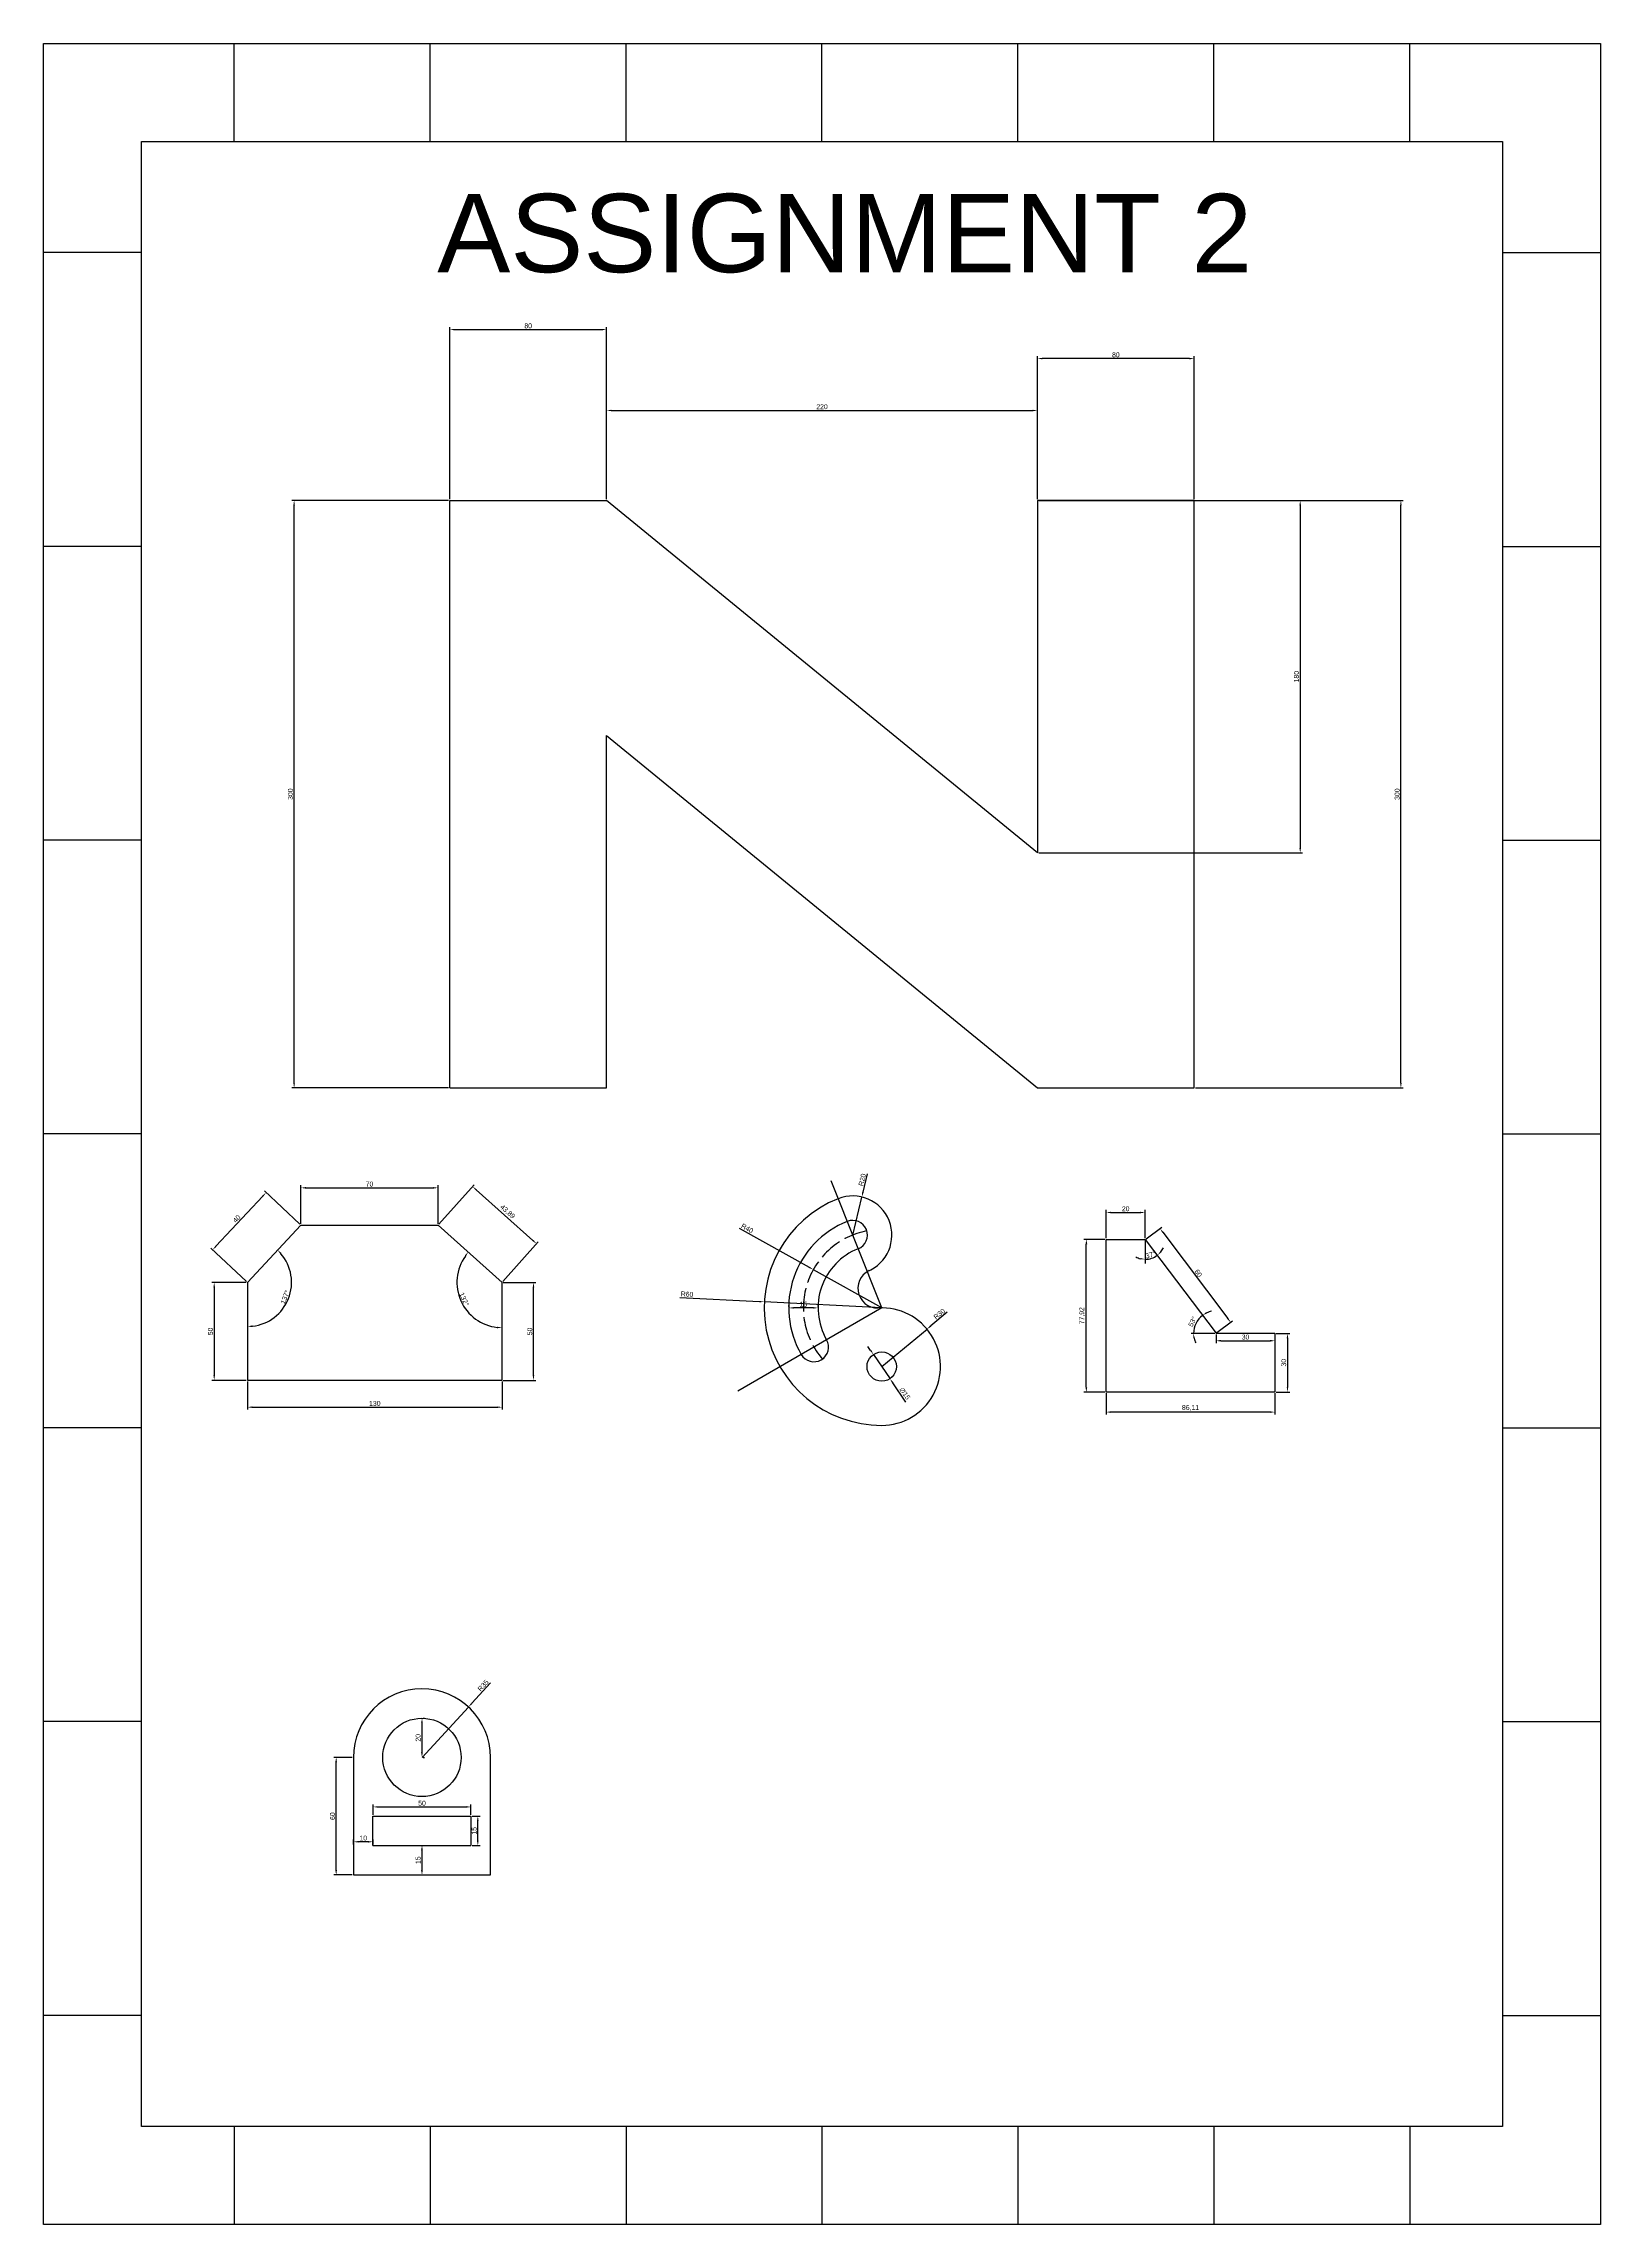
# Model space of a CAD drawing. Header units: millimetres. Extents: x 2454 to 3249, y 931 to 2044.
import ezdxf

# ---------------------------------------------------------------- set-up
doc = ezdxf.new("R2010")
doc.units = ezdxf.units.MM
doc.linetypes.add('ACAD_ISO02W100', pattern=[15, 12, -3])
doc.styles.get("Standard").update_dxf_attribs({"font": 'arial.ttf'})
doc.dimstyles.new('ISO-25', dxfattribs={"dimtxt": 2.5, "dimasz": 2.5, "dimexe": 1.25, "dimexo": 0.625, "dimtad": 1, "dimtxsty": 'Standard', "dimcen": 2.5, "dimadec": 0, "dimazin": 0, "dimtfac": 1, "dimtmove": 0, "dimatfit": 3, "dimfxl": 1, "dimarcsym": 0})

# ---------------------------------------------------------------- blocks, each defined once
blk = doc.blocks.new('*D2')
at = {"color": 0, "lineweight": -2, "transparency": 16777216}
for p, q in [((2558.3, 1361.1), (2558.3, 1346.8)), ((2688.3, 1361.1), (2688.3, 1346.8)), ((2560.8, 1348), (2685.8, 1348))]:
    blk.add_line(p, q, dxfattribs=at)
at = {"color": 0, "transparency": 16777216}
for points in [[(2560.8, 1348.4), (2560.8, 1347.6), (2558.3, 1348)], [(2685.8, 1348.4), (2685.8, 1347.6), (2688.3, 1348)]]:
    blk.add_solid(points, dxfattribs=at)
at = {"layer": 'Defpoints', "color": 0, "transparency": 16777216}
for p in [(2558.3, 1361.7), (2688.3, 1361.7), (2688.3, 1348)]:
    blk.add_point(p, dxfattribs=at)
at = {"color": 0, "transparency": 16777216, "insert": (2623.3, 1349.9), "char_height": 2.5, "attachment_point": 5}
blk.add_mtext('130', dxfattribs=at)
blk = doc.blocks.new('*D3')
at = {"color": 0, "lineweight": -2, "transparency": 16777216}
for p, q in [((2557.7, 1411.7), (2540.1, 1411.7)), ((2541.3, 1409.2), (2541.3, 1364.2)), ((2557.7, 1361.7), (2540.1, 1361.7))]:
    blk.add_line(p, q, dxfattribs=at)
at = {"color": 0, "transparency": 16777216}
for points in [[(2540.9, 1409.2), (2541.7, 1409.2), (2541.3, 1411.7)], [(2540.9, 1364.2), (2541.7, 1364.2), (2541.3, 1361.7)]]:
    blk.add_solid(points, dxfattribs=at)
at = {"layer": 'Defpoints', "color": 0, "transparency": 16777216}
for p in [(2558.3, 1411.7), (2541.3, 1361.7), (2558.3, 1361.7)]:
    blk.add_point(p, dxfattribs=at)
at = {"color": 0, "transparency": 16777216, "insert": (2539.4, 1386.7), "char_height": 2.5, "attachment_point": 5, "rotation": 90}
blk.add_mtext('50', dxfattribs=at)
blk = doc.blocks.new('*D4')
at = {"color": 0, "lineweight": -2, "transparency": 16777216}
for p, q in [((2688.9, 1411.7), (2705.5, 1411.7)), ((2704.3, 1364.2), (2704.3, 1409.2)), ((2688.9, 1361.7), (2705.5, 1361.7))]:
    blk.add_line(p, q, dxfattribs=at)
at = {"color": 0, "transparency": 16777216}
for points in [[(2703.9, 1409.2), (2704.7, 1409.2), (2704.3, 1411.7)], [(2703.9, 1364.2), (2704.7, 1364.2), (2704.3, 1361.7)]]:
    blk.add_solid(points, dxfattribs=at)
at = {"layer": 'Defpoints', "color": 0, "transparency": 16777216}
for p in [(2688.3, 1411.7), (2704.3, 1411.7), (2688.3, 1361.7)]:
    blk.add_point(p, dxfattribs=at)
at = {"color": 0, "transparency": 16777216, "insert": (2702.4, 1386.7), "char_height": 2.5, "attachment_point": 5, "rotation": 90}
blk.add_mtext('50', dxfattribs=at)
blk = doc.blocks.new('*D5')
at = {"color": 0, "lineweight": -2, "transparency": 16777216}
for p, q in [((2585.6, 1441.6), (2585.6, 1461.3)), ((2588.1, 1460), (2653.1, 1460)), ((2655.6, 1441.6), (2655.6, 1461.3))]:
    blk.add_line(p, q, dxfattribs=at)
at = {"color": 0, "transparency": 16777216}
for points in [[(2588.1, 1460.4), (2588.1, 1459.6), (2585.6, 1460)], [(2653.1, 1460.4), (2653.1, 1459.6), (2655.6, 1460)]]:
    blk.add_solid(points, dxfattribs=at)
at = {"layer": 'Defpoints', "color": 0, "transparency": 16777216}
for p in [(2655.6, 1460), (2585.6, 1441), (2655.6, 1441)]:
    blk.add_point(p, dxfattribs=at)
at = {"color": 0, "transparency": 16777216, "insert": (2620.6, 1461.9), "char_height": 2.5, "attachment_point": 5}
blk.add_mtext('70', dxfattribs=at)
blk = doc.blocks.new('*D6')
at = {"color": 0, "lineweight": -2, "transparency": 16777216}
for p, q in [((2542.2, 1430.2), (2566.1, 1455.7)), ((2585.1, 1441.4), (2566.9, 1458.4)), ((2557.8, 1412.2), (2539.6, 1429.2))]:
    blk.add_line(p, q, dxfattribs=at)
at = {"color": 0, "transparency": 16777216}
for points in [[(2565.8, 1456), (2566.4, 1455.5), (2567.8, 1457.6)], [(2541.9, 1430.4), (2542.5, 1429.9), (2540.5, 1428.3)]]:
    blk.add_solid(points, dxfattribs=at)
at = {"layer": 'Defpoints', "color": 0, "transparency": 16777216}
for p in [(2567.8, 1457.6), (2585.6, 1441), (2558.3, 1411.7)]:
    blk.add_point(p, dxfattribs=at)
at = {"color": 0, "transparency": 16777216, "insert": (2552.8, 1444.2), "char_height": 2.5, "attachment_point": 5, "rotation": 47}
blk.add_mtext('40', dxfattribs=at)
blk = doc.blocks.new('*D7')
at = {"color": 0, "lineweight": -2, "transparency": 16777216}
for p, q in [((2656, 1441.5), (2674, 1461.6)), ((2675.1, 1459), (2704, 1433.1)), ((2688.7, 1412.2), (2706.7, 1432.4))]:
    blk.add_line(p, q, dxfattribs=at)
at = {"color": 0, "transparency": 16777216}
for points in [[(2675.3, 1459.3), (2674.8, 1458.7), (2673.2, 1460.7)], [(2704.3, 1433.4), (2703.8, 1432.8), (2705.9, 1431.4)]]:
    blk.add_solid(points, dxfattribs=at)
at = {"layer": 'Defpoints', "color": 0, "transparency": 16777216}
for p in [(2655.6, 1441), (2705.9, 1431.4), (2688.3, 1411.7)]:
    blk.add_point(p, dxfattribs=at)
at = {"color": 0, "transparency": 16777216, "insert": (2691, 1447.7), "char_height": 2.5, "attachment_point": 5, "rotation": 318.2009}
blk.add_mtext('43,89', dxfattribs=at)
blk = doc.blocks.new('*D8')
at = {"color": 0, "lineweight": -2, "transparency": 16777216}
blk.add_arc((2558.3, 1411.7), 22.5, 276.3562, 40.6438, dxfattribs=at)
at = {"color": 0, "transparency": 16777216}
for points in [[(2575.1, 1426.1), (2575.7, 1426.7), (2573.7, 1428.2)], [(2560.8, 1388.9), (2560.8, 1389.8), (2558.3, 1389.2)]]:
    blk.add_solid(points, dxfattribs=at)
at = {"layer": 'Defpoints', "color": 0, "transparency": 16777216}
for p in [(2585.6, 1441), (2558.3, 1411.7), (2558.3, 1411.7), (2574.4, 1396), (2558.3, 1361.7)]:
    blk.add_point(p, dxfattribs=at)
at = {"color": 0, "transparency": 16777216, "insert": (2577.5, 1404.2), "char_height": 2.5, "attachment_point": 5, "rotation": 68.5}
blk.add_mtext('137°', dxfattribs=at)
blk = doc.blocks.new('*D9')
at = {"color": 0, "lineweight": -2, "transparency": 16777216}
blk.add_arc((2688.3, 1411.7), 23.1, 144.3914, 263.8095, dxfattribs=at)
at = {"color": 0, "transparency": 16777216}
for points in [[(2669.2, 1425.5), (2669.8, 1425), (2671, 1427.2)], [(2685.8, 1389.1), (2685.8, 1388.3), (2688.3, 1388.6)]]:
    blk.add_solid(points, dxfattribs=at)
at = {"layer": 'Defpoints', "color": 0, "transparency": 16777216}
for p in [(2655.6, 1441), (2665.2, 1410.9), (2688.3, 1411.7), (2688.3, 1411.7), (2688.3, 1361.7)]:
    blk.add_point(p, dxfattribs=at)
at = {"color": 0, "transparency": 16777216, "insert": (2668.9, 1403.1), "char_height": 2.5, "attachment_point": 5, "rotation": 294.1005}
blk.add_mtext('132°', dxfattribs=at)
blk = doc.blocks.new('*D10')
at = {"color": 0, "lineweight": -2, "transparency": 16777216}
for p, q in [((2661, 1811), (2580.9, 1811)), ((2582.1, 1513.5), (2582.1, 1808.5)), ((2661, 1511), (2580.9, 1511))]:
    blk.add_line(p, q, dxfattribs=at)
at = {"color": 0, "transparency": 16777216}
for points in [[(2581.7, 1808.5), (2582.5, 1808.5), (2582.1, 1811)], [(2581.7, 1513.5), (2582.5, 1513.5), (2582.1, 1511)]]:
    blk.add_solid(points, dxfattribs=at)
at = {"layer": 'Defpoints', "color": 0, "transparency": 16777216}
for p in [(2582.1, 1811), (2661.6, 1811), (2661.6, 1511)]:
    blk.add_point(p, dxfattribs=at)
at = {"color": 0, "transparency": 16777216, "insert": (2580.2, 1661), "char_height": 2.5, "attachment_point": 5, "rotation": 90}
blk.add_mtext('300', dxfattribs=at)
blk = doc.blocks.new('*D11')
at = {"color": 0, "lineweight": -2, "transparency": 16777216}
for p, q in [((3042.2, 1811), (3148.3, 1811)), ((3147.1, 1513.5), (3147.1, 1808.5)), ((3042.2, 1511), (3148.3, 1511))]:
    blk.add_line(p, q, dxfattribs=at)
at = {"color": 0, "transparency": 16777216}
for points in [[(3146.7, 1808.5), (3147.5, 1808.5), (3147.1, 1811)], [(3146.7, 1513.5), (3147.5, 1513.5), (3147.1, 1511)]]:
    blk.add_solid(points, dxfattribs=at)
at = {"layer": 'Defpoints', "color": 0, "transparency": 16777216}
for p in [(3041.6, 1811), (3147.1, 1811), (3041.6, 1511)]:
    blk.add_point(p, dxfattribs=at)
at = {"color": 0, "transparency": 16777216, "insert": (3145.2, 1661), "char_height": 2.5, "attachment_point": 5, "rotation": 90}
blk.add_mtext('300', dxfattribs=at)
blk = doc.blocks.new('*D12')
at = {"color": 0, "lineweight": -2, "transparency": 16777216}
for p, q in [((2961.6, 1811.6), (2961.6, 1884.6)), ((3039.1, 1883.4), (2964.1, 1883.4)), ((3041.6, 1811.6), (3041.6, 1884.6))]:
    blk.add_line(p, q, dxfattribs=at)
at = {"color": 0, "transparency": 16777216}
for points in [[(2964.1, 1883.8), (2964.1, 1883), (2961.6, 1883.4)], [(3039.1, 1883.8), (3039.1, 1883), (3041.6, 1883.4)]]:
    blk.add_solid(points, dxfattribs=at)
at = {"layer": 'Defpoints', "color": 0, "transparency": 16777216}
for p in [(2961.6, 1883.4), (2961.6, 1811), (3041.6, 1811)]:
    blk.add_point(p, dxfattribs=at)
at = {"color": 0, "transparency": 16777216, "insert": (3001.6, 1885.3), "char_height": 2.5, "attachment_point": 5}
blk.add_mtext('80', dxfattribs=at)
blk = doc.blocks.new('*D13')
at = {"color": 0, "lineweight": -2, "transparency": 16777216}
for p, q in [((2661.6, 1811.6), (2661.6, 1899.5)), ((2664.1, 1898.2), (2739.1, 1898.2)), ((2741.6, 1811.6), (2741.6, 1899.5))]:
    blk.add_line(p, q, dxfattribs=at)
at = {"color": 0, "transparency": 16777216}
for points in [[(2664.1, 1898.6), (2664.1, 1897.8), (2661.6, 1898.2)], [(2739.1, 1898.6), (2739.1, 1897.8), (2741.6, 1898.2)]]:
    blk.add_solid(points, dxfattribs=at)
at = {"layer": 'Defpoints', "color": 0, "transparency": 16777216}
for p in [(2741.6, 1898.2), (2661.6, 1811), (2741.6, 1811)]:
    blk.add_point(p, dxfattribs=at)
at = {"color": 0, "transparency": 16777216, "insert": (2701.6, 1900.1), "char_height": 2.5, "attachment_point": 5}
blk.add_mtext('80', dxfattribs=at)
blk = doc.blocks.new('*D14')
at = {"color": 0, "lineweight": -2, "transparency": 16777216}
for p, q in [((2741.6, 1811.6), (2741.6, 1858.1)), ((2744.1, 1856.9), (2959.1, 1856.9)), ((2961.6, 1811.6), (2961.6, 1858.1))]:
    blk.add_line(p, q, dxfattribs=at)
at = {"color": 0, "transparency": 16777216}
for points in [[(2744.1, 1857.3), (2744.1, 1856.5), (2741.6, 1856.9)], [(2959.1, 1857.3), (2959.1, 1856.5), (2961.6, 1856.9)]]:
    blk.add_solid(points, dxfattribs=at)
at = {"layer": 'Defpoints', "color": 0, "transparency": 16777216}
for p in [(2961.6, 1856.9), (2741.6, 1811), (2961.6, 1811)]:
    blk.add_point(p, dxfattribs=at)
at = {"color": 0, "transparency": 16777216, "insert": (2851.6, 1858.8), "char_height": 2.5, "attachment_point": 5}
blk.add_mtext('220', dxfattribs=at)
blk = doc.blocks.new('*D15')
at = {"color": 0, "lineweight": -2, "transparency": 16777216}
for p, q in [((2962.2, 1811), (3096.9, 1811)), ((3095.7, 1808.5), (3095.7, 1633.5)), ((2962.2, 1631), (3096.9, 1631))]:
    blk.add_line(p, q, dxfattribs=at)
at = {"color": 0, "transparency": 16777216}
for points in [[(3095.3, 1808.5), (3096.1, 1808.5), (3095.7, 1811)], [(3095.3, 1633.5), (3096.1, 1633.5), (3095.7, 1631)]]:
    blk.add_solid(points, dxfattribs=at)
at = {"layer": 'Defpoints', "color": 0, "transparency": 16777216}
for p in [(2961.6, 1811), (2961.6, 1631), (3095.7, 1631)]:
    blk.add_point(p, dxfattribs=at)
at = {"color": 0, "transparency": 16777216, "insert": (3093.8, 1721), "char_height": 2.5, "attachment_point": 5, "rotation": 90}
blk.add_mtext('180', dxfattribs=at)
blk = doc.blocks.new('*D16')
at = {"color": 0, "lineweight": -2, "transparency": 16777216}
for p, q in [((2915.5, 1396.5), (2907.1, 1389.5)), ((2882.1, 1368.7), (2905.2, 1387.9))]:
    blk.add_line(p, q, dxfattribs=at)
at = {"color": 0, "transparency": 16777216}
blk.add_solid([(2906.8, 1389.8), (2907.4, 1389.1), (2905.2, 1387.9)], dxfattribs=at)
at = {"layer": 'Defpoints', "color": 0, "transparency": 16777216}
for p in [(2905.2, 1387.9), (2882.1, 1368.7)]:
    blk.add_point(p, dxfattribs=at)
at = {"color": 0, "transparency": 16777216, "insert": (2911.5, 1395.6), "char_height": 2.5, "attachment_point": 5, "rotation": 39.6433}
blk.add_mtext('R30', dxfattribs=at)
blk = doc.blocks.new('*D17')
at = {"color": 0, "lineweight": -2, "transparency": 16777216}
for p, q in [((2876.4, 1377), (2875, 1379)), ((2877.8, 1374.9), (2886.3, 1362.5)), ((2894.4, 1350.6), (2887.7, 1360.5))]:
    blk.add_line(p, q, dxfattribs=at)
at = {"color": 0, "transparency": 16777216}
for points in [[(2876.8, 1377.2), (2876.1, 1376.8), (2877.8, 1374.9)], [(2888.1, 1360.7), (2887.4, 1360.2), (2886.3, 1362.5)]]:
    blk.add_solid(points, dxfattribs=at)
at = {"layer": 'Defpoints', "color": 0, "transparency": 16777216}
for p in [(2877.8, 1374.9), (2886.3, 1362.5)]:
    blk.add_point(p, dxfattribs=at)
at = {"color": 0, "transparency": 16777216, "insert": (2893.9, 1354.9), "char_height": 2.5, "attachment_point": 5, "rotation": 304.3405}
blk.add_mtext('∅15', dxfattribs=at)
blk = doc.blocks.new('*D18')
at = {"color": 0, "lineweight": -2, "transparency": 16777216}
for p, q in [((2834.6, 1399.4), (2834.6, 1400)), ((2847.1, 1398.7), (2837.1, 1398.7)), ((2849.6, 1399.4), (2849.6, 1400))]:
    blk.add_line(p, q, dxfattribs=at)
at = {"color": 0, "transparency": 16777216}
for points in [[(2837.1, 1399.1), (2837.1, 1398.3), (2834.6, 1398.7)], [(2847.1, 1399.1), (2847.1, 1398.3), (2849.6, 1398.7)]]:
    blk.add_solid(points, dxfattribs=at)
at = {"layer": 'Defpoints', "color": 0, "transparency": 16777216}
for p in [(2834.6, 1398.7), (2834.6, 1398.7), (2849.6, 1398.7)]:
    blk.add_point(p, dxfattribs=at)
at = {"color": 0, "transparency": 16777216, "insert": (2842.1, 1400.6), "char_height": 2.5, "attachment_point": 5}
blk.add_mtext('15', dxfattribs=at)
blk = doc.blocks.new('*D19')
at = {"color": 0, "lineweight": -2, "transparency": 16777216}
for p, q in [((2874.7, 1467.2), (2872.5, 1457.8)), ((2867.3, 1435.9), (2871.9, 1455.3))]:
    blk.add_line(p, q, dxfattribs=at)
at = {"color": 0, "transparency": 16777216}
blk.add_solid([(2872.1, 1457.9), (2872.9, 1457.7), (2871.9, 1455.3)], dxfattribs=at)
at = {"layer": 'Defpoints', "color": 0, "transparency": 16777216}
for p in [(2871.9, 1455.3), (2867.3, 1435.9)]:
    blk.add_point(p, dxfattribs=at)
at = {"color": 0, "transparency": 16777216, "insert": (2872.1, 1464.1), "char_height": 2.5, "attachment_point": 5, "rotation": 76.5472}
blk.add_mtext('R20', dxfattribs=at)
blk = doc.blocks.new('*D20')
at = {"color": 0, "lineweight": -2, "transparency": 16777216}
for p, q in [((2809.3, 1439.4), (2845, 1419.5)), ((2882.1, 1398.7), (2847.2, 1418.2))]:
    blk.add_line(p, q, dxfattribs=at)
at = {"color": 0, "transparency": 16777216}
blk.add_solid([(2845.2, 1419.8), (2844.8, 1419.1), (2847.2, 1418.2)], dxfattribs=at)
at = {"layer": 'Defpoints', "color": 0, "transparency": 16777216}
for p in [(2847.2, 1418.2), (2882.1, 1398.7)]:
    blk.add_point(p, dxfattribs=at)
at = {"color": 0, "lineweight": 100, "transparency": 16777216, "insert": (2813.4, 1439.3), "char_height": 2.5, "attachment_point": 5, "rotation": 330.79}
blk.add_mtext('R40', dxfattribs=at)
blk = doc.blocks.new('*D21')
at = {"color": 0, "lineweight": -2, "transparency": 16777216}
for p, q in [((2779, 1404), (2819.7, 1401.9)), ((2882.1, 1398.7), (2822.1, 1401.8))]:
    blk.add_line(p, q, dxfattribs=at)
at = {"color": 0, "transparency": 16777216}
blk.add_solid([(2819.7, 1402.3), (2819.6, 1401.5), (2822.1, 1401.8)], dxfattribs=at)
at = {"layer": 'Defpoints', "color": 0, "transparency": 16777216}
for p in [(2822.1, 1401.8), (2882.1, 1398.7)]:
    blk.add_point(p, dxfattribs=at)
at = {"color": 0, "lineweight": 100, "transparency": 16777216, "insert": (2782.7, 1405.7), "char_height": 2.5, "attachment_point": 5, "rotation": 357.079}
blk.add_mtext('R60', dxfattribs=at)
blk = doc.blocks.new('*D22')
at = {"color": 0, "lineweight": -2, "transparency": 16777216}
for start, end in [(270, 307), (321.1237, 335.2474), (241.7526, 255.8763)]:
    blk.add_arc((3016.6, 1433.7), 10.2, start, end, dxfattribs=at)
at = {"color": 0, "transparency": 16777216}
for points in [[(3024.8, 1427), (3024.3, 1427.6), (3022.8, 1425.5)], [(3014.2, 1424.2), (3014.1, 1423.4), (3016.6, 1423.5)]]:
    blk.add_solid(points, dxfattribs=at)
at = {"layer": 'Defpoints', "color": 0, "transparency": 16777216}
for p in [(3016.6, 1433.7), (3016.6, 1433.7), (3016.6, 1421.3), (3018.8, 1423.7), (3052.8, 1385.7)]:
    blk.add_point(p, dxfattribs=at)
at = {"color": 0, "transparency": 16777216, "insert": (3019.3, 1425.8), "char_height": 2.5, "attachment_point": 5, "rotation": 18.5}
blk.add_mtext('37°', dxfattribs=at)
blk = doc.blocks.new('*D23')
at = {"color": 0, "lineweight": -2, "transparency": 16777216}
blk.add_line((3052.1, 1385.7), (3040, 1385.7), dxfattribs=at)
for start, end in [(127, 180), (102.085, 114.5425), (192.4575, 204.915)]:
    blk.add_arc((3052.8, 1385.7), 11.5, start, end, dxfattribs=at)
at = {"color": 0, "transparency": 16777216}
for points in [[(3048.2, 1395.9), (3047.8, 1396.6), (3045.8, 1394.9)], [(3041.1, 1383.2), (3041.9, 1383.3), (3041.2, 1385.7)]]:
    blk.add_solid(points, dxfattribs=at)
at = {"layer": 'Defpoints', "color": 0, "transparency": 16777216}
for p in [(3016.6, 1433.7), (3043.4, 1392.4), (3052.8, 1385.7), (3052.8, 1385.7), (3082.8, 1385.7)]:
    blk.add_point(p, dxfattribs=at)
at = {"color": 0, "transparency": 16777216, "insert": (3040.7, 1391.7), "char_height": 2.5, "attachment_point": 5, "rotation": 63.5}
blk.add_mtext('53°', dxfattribs=at)
blk = doc.blocks.new('*D24')
at = {"color": 0, "lineweight": -2, "transparency": 16777216}
for p, q in [((2996.6, 1434.3), (2996.6, 1448.7)), ((3016.6, 1434.3), (3016.6, 1448.7)), ((2999.1, 1447.4), (3014.1, 1447.4))]:
    blk.add_line(p, q, dxfattribs=at)
at = {"color": 0, "transparency": 16777216}
for points in [[(2999.1, 1447.8), (2999.1, 1447), (2996.6, 1447.4)], [(3014.1, 1447.8), (3014.1, 1447), (3016.6, 1447.4)]]:
    blk.add_solid(points, dxfattribs=at)
at = {"layer": 'Defpoints', "color": 0, "transparency": 16777216}
for p in [(3016.6, 1447.4), (2996.6, 1433.7), (3016.6, 1433.7)]:
    blk.add_point(p, dxfattribs=at)
at = {"color": 0, "transparency": 16777216, "insert": (3006.6, 1449.3), "char_height": 2.5, "attachment_point": 5}
blk.add_mtext('20', dxfattribs=at)
blk = doc.blocks.new('*D25')
at = {"color": 0, "lineweight": -2, "transparency": 16777216}
for p, q in [((3017.1, 1434), (3025.1, 1440)), ((3025.6, 1437.3), (3058.7, 1393.3)), ((3053.2, 1386.1), (3061.2, 1392.1))]:
    blk.add_line(p, q, dxfattribs=at)
at = {"color": 0, "transparency": 16777216}
for points in [[(3025.9, 1437.5), (3025.3, 1437), (3024.1, 1439.3)], [(3059, 1393.6), (3058.4, 1393.1), (3060.2, 1391.3)]]:
    blk.add_solid(points, dxfattribs=at)
at = {"layer": 'Defpoints', "color": 0, "transparency": 16777216}
for p in [(3016.6, 1433.7), (3052.8, 1385.7), (3060.2, 1391.3)]:
    blk.add_point(p, dxfattribs=at)
at = {"color": 0, "transparency": 16777216, "insert": (3043.7, 1416.4), "char_height": 2.5, "attachment_point": 5, "rotation": 307}
blk.add_mtext('60', dxfattribs=at)
blk = doc.blocks.new('*D26')
at = {"color": 0, "lineweight": -2, "transparency": 16777216}
for p, q in [((3052.8, 1385.1), (3052.8, 1380.7)), ((3055.3, 1381.9), (3080.3, 1381.9)), ((3082.8, 1385.1), (3082.8, 1380.7))]:
    blk.add_line(p, q, dxfattribs=at)
at = {"color": 0, "transparency": 16777216}
for points in [[(3055.3, 1382.4), (3055.3, 1381.5), (3052.8, 1381.9)], [(3080.3, 1382.4), (3080.3, 1381.5), (3082.8, 1381.9)]]:
    blk.add_solid(points, dxfattribs=at)
at = {"layer": 'Defpoints', "color": 0, "transparency": 16777216}
for p in [(3052.8, 1385.7), (3082.8, 1385.7), (3082.8, 1381.9)]:
    blk.add_point(p, dxfattribs=at)
at = {"color": 0, "transparency": 16777216, "insert": (3067.8, 1383.8), "char_height": 2.5, "attachment_point": 5}
blk.add_mtext('30', dxfattribs=at)
blk = doc.blocks.new('*D27')
at = {"color": 0, "lineweight": -2, "transparency": 16777216}
for p, q in [((3083.4, 1385.7), (3090.4, 1385.7)), ((3089.2, 1383.2), (3089.2, 1358.2)), ((3083.4, 1355.7), (3090.4, 1355.7))]:
    blk.add_line(p, q, dxfattribs=at)
at = {"color": 0, "transparency": 16777216}
for points in [[(3088.8, 1383.2), (3089.6, 1383.2), (3089.2, 1385.7)], [(3088.8, 1358.2), (3089.6, 1358.2), (3089.2, 1355.7)]]:
    blk.add_solid(points, dxfattribs=at)
at = {"layer": 'Defpoints', "color": 0, "transparency": 16777216}
for p in [(3082.8, 1385.7), (3082.8, 1355.7), (3089.2, 1355.7)]:
    blk.add_point(p, dxfattribs=at)
at = {"color": 0, "transparency": 16777216, "insert": (3087.3, 1370.7), "char_height": 2.5, "attachment_point": 5, "rotation": 90}
blk.add_mtext('30', dxfattribs=at)
blk = doc.blocks.new('*D28')
at = {"color": 0, "lineweight": -2, "transparency": 16777216}
for p, q in [((2996, 1433.7), (2985.3, 1433.7)), ((2986.5, 1358.2), (2986.5, 1431.2)), ((2996, 1355.7), (2985.3, 1355.7))]:
    blk.add_line(p, q, dxfattribs=at)
at = {"color": 0, "transparency": 16777216}
for points in [[(2986.1, 1431.2), (2987, 1431.2), (2986.5, 1433.7)], [(2986.1, 1358.2), (2987, 1358.2), (2986.5, 1355.7)]]:
    blk.add_solid(points, dxfattribs=at)
at = {"layer": 'Defpoints', "color": 0, "transparency": 16777216}
for p in [(2986.5, 1433.7), (2996.6, 1433.7), (2996.6, 1355.7)]:
    blk.add_point(p, dxfattribs=at)
at = {"color": 0, "transparency": 16777216, "insert": (2984.4, 1394.7), "char_height": 2.5, "attachment_point": 5, "rotation": 90}
blk.add_mtext('77,92', dxfattribs=at)
blk = doc.blocks.new('*D29')
at = {"color": 0, "lineweight": -2, "transparency": 16777216}
for p, q in [((2996.6, 1355.1), (2996.6, 1344.2)), ((3082.8, 1355.1), (3082.8, 1344.2)), ((3080.3, 1345.5), (2999.1, 1345.5))]:
    blk.add_line(p, q, dxfattribs=at)
at = {"color": 0, "transparency": 16777216}
for points in [[(2999.1, 1345.9), (2999.1, 1345.1), (2996.6, 1345.5)], [(3080.3, 1345.9), (3080.3, 1345.1), (3082.8, 1345.5)]]:
    blk.add_solid(points, dxfattribs=at)
at = {"layer": 'Defpoints', "color": 0, "transparency": 16777216}
for p in [(2996.6, 1355.7), (3082.8, 1355.7), (2996.6, 1345.5)]:
    blk.add_point(p, dxfattribs=at)
at = {"color": 0, "transparency": 16777216, "insert": (3039.7, 1347.6), "char_height": 2.5, "attachment_point": 5}
blk.add_mtext('86,11', dxfattribs=at)
blk = doc.blocks.new('*D30')
at = {"color": 0, "lineweight": -2, "transparency": 16777216}
for p, q in [((2647.4, 1171.7), (2647.4, 1186.7)), ((2648, 1189.2), (2648.6, 1189.2)), ((2648, 1169.2), (2648.6, 1169.2))]:
    blk.add_line(p, q, dxfattribs=at)
at = {"color": 0, "transparency": 16777216}
for points in [[(2646.9, 1186.7), (2647.8, 1186.7), (2647.4, 1189.2)], [(2646.9, 1171.7), (2647.8, 1171.7), (2647.4, 1169.2)]]:
    blk.add_solid(points, dxfattribs=at)
at = {"layer": 'Defpoints', "color": 0, "transparency": 16777216}
for p in [(2647.4, 1189.2), (2647.4, 1189.2), (2647.4, 1169.2)]:
    blk.add_point(p, dxfattribs=at)
at = {"color": 0, "transparency": 16777216, "insert": (2645.4, 1179.2), "char_height": 2.5, "attachment_point": 5, "rotation": 90}
blk.add_mtext('20', dxfattribs=at)
blk = doc.blocks.new('*D31')
at = {"color": 0, "lineweight": -2, "transparency": 16777216}
for p, q in [((2682.4, 1207.2), (2672.8, 1196.8)), ((2647.4, 1169.2), (2671.1, 1194.9))]:
    blk.add_line(p, q, dxfattribs=at)
at = {"color": 0, "transparency": 16777216}
blk.add_solid([(2672.5, 1197), (2673.1, 1196.5), (2671.1, 1194.9)], dxfattribs=at)
at = {"layer": 'Defpoints', "color": 0, "transparency": 16777216}
for p in [(2671.1, 1194.9), (2647.4, 1169.2)]:
    blk.add_point(p, dxfattribs=at)
at = {"color": 0, "transparency": 16777216, "insert": (2678.6, 1205.9), "char_height": 2.5, "attachment_point": 5, "rotation": 47.2995}
blk.add_mtext('R35', dxfattribs=at)
blk = doc.blocks.new('*D32')
at = {"color": 0, "lineweight": -2, "transparency": 16777216}
for p, q in [((2622.4, 1139.8), (2622.4, 1145.2)), ((2624.9, 1143.9), (2669.9, 1143.9)), ((2672.4, 1139.8), (2672.4, 1145.2))]:
    blk.add_line(p, q, dxfattribs=at)
at = {"color": 0, "transparency": 16777216}
for points in [[(2624.9, 1144.3), (2624.9, 1143.5), (2622.4, 1143.9)], [(2669.9, 1144.3), (2669.9, 1143.5), (2672.4, 1143.9)]]:
    blk.add_solid(points, dxfattribs=at)
at = {"layer": 'Defpoints', "color": 0, "transparency": 16777216}
for p in [(2622.4, 1139.2), (2672.4, 1143.9), (2672.4, 1139.2)]:
    blk.add_point(p, dxfattribs=at)
at = {"color": 0, "transparency": 16777216, "insert": (2647.4, 1145.8), "char_height": 2.5, "attachment_point": 5}
blk.add_mtext('50', dxfattribs=at)
blk = doc.blocks.new('*D33')
at = {"color": 0, "lineweight": -2, "transparency": 16777216}
for p, q in [((2612.4, 1124.8), (2612.4, 1127.3)), ((2619.9, 1126.1), (2614.9, 1126.1)), ((2622.4, 1124.8), (2622.4, 1127.3))]:
    blk.add_line(p, q, dxfattribs=at)
at = {"color": 0, "transparency": 16777216}
for points in [[(2614.9, 1126.5), (2614.9, 1125.7), (2612.4, 1126.1)], [(2619.9, 1126.5), (2619.9, 1125.7), (2622.4, 1126.1)]]:
    blk.add_solid(points, dxfattribs=at)
at = {"layer": 'Defpoints', "color": 0, "transparency": 16777216}
for p in [(2612.4, 1126.1), (2612.4, 1124.2), (2622.4, 1124.2)]:
    blk.add_point(p, dxfattribs=at)
at = {"color": 0, "transparency": 16777216, "insert": (2617.4, 1128), "char_height": 2.5, "attachment_point": 5}
blk.add_mtext('10', dxfattribs=at)
blk = doc.blocks.new('*D34')
at = {"color": 0, "lineweight": -2, "transparency": 16777216}
for p, q in [((2673, 1139.2), (2677.1, 1139.2)), ((2675.9, 1126.7), (2675.9, 1136.7)), ((2673, 1124.2), (2677.1, 1124.2))]:
    blk.add_line(p, q, dxfattribs=at)
at = {"color": 0, "transparency": 16777216}
for points in [[(2675.4, 1136.7), (2676.3, 1136.7), (2675.9, 1139.2)], [(2675.4, 1126.7), (2676.3, 1126.7), (2675.9, 1124.2)]]:
    blk.add_solid(points, dxfattribs=at)
at = {"layer": 'Defpoints', "color": 0, "transparency": 16777216}
for p in [(2672.4, 1139.2), (2675.9, 1139.2), (2672.4, 1124.2)]:
    blk.add_point(p, dxfattribs=at)
at = {"color": 0, "transparency": 16777216, "insert": (2674, 1131.7), "char_height": 2.5, "attachment_point": 5, "rotation": 90}
blk.add_mtext('15', dxfattribs=at)
blk = doc.blocks.new('*D35')
at = {"color": 0, "lineweight": -2, "transparency": 16777216}
for p, q in [((2647.4, 1111.7), (2647.4, 1121.7)), ((2648, 1124.2), (2648.6, 1124.2)), ((2648, 1109.2), (2648.6, 1109.2))]:
    blk.add_line(p, q, dxfattribs=at)
at = {"color": 0, "transparency": 16777216}
for points in [[(2646.9, 1121.7), (2647.8, 1121.7), (2647.4, 1124.2)], [(2646.9, 1111.7), (2647.8, 1111.7), (2647.4, 1109.2)]]:
    blk.add_solid(points, dxfattribs=at)
at = {"layer": 'Defpoints', "color": 0, "transparency": 16777216}
for p in [(2647.4, 1124.2), (2647.4, 1124.2), (2647.4, 1109.2)]:
    blk.add_point(p, dxfattribs=at)
at = {"color": 0, "transparency": 16777216, "insert": (2645.4, 1116.7), "char_height": 2.5, "attachment_point": 5, "rotation": 90}
blk.add_mtext('15', dxfattribs=at)
blk = doc.blocks.new('*D36')
at = {"color": 0, "lineweight": -2, "transparency": 16777216}
for p, q in [((2611.7, 1169.2), (2602.3, 1169.2)), ((2603.6, 1111.7), (2603.6, 1166.7)), ((2611.7, 1109.2), (2602.3, 1109.2))]:
    blk.add_line(p, q, dxfattribs=at)
at = {"color": 0, "transparency": 16777216}
for points in [[(2603.1, 1166.7), (2604, 1166.7), (2603.6, 1169.2)], [(2603.1, 1111.7), (2604, 1111.7), (2603.6, 1109.2)]]:
    blk.add_solid(points, dxfattribs=at)
at = {"layer": 'Defpoints', "color": 0, "transparency": 16777216}
for p in [(2603.6, 1169.2), (2612.4, 1169.2), (2612.4, 1109.2)]:
    blk.add_point(p, dxfattribs=at)
at = {"color": 0, "transparency": 16777216, "insert": (2601.7, 1139.2), "char_height": 2.5, "attachment_point": 5, "rotation": 90}
blk.add_mtext('60', dxfattribs=at)

msp = doc.modelspace()

# ---------------------------------------------------------------- linework, layer by layer
for p, q in [((2551.583, 1994.213), (2551.583, 2044.213)), ((2651.583, 1994.213), (2651.583, 2044.213)), ((2751.583, 1994.213), (2751.583, 2044.213)), ((2851.583, 1994.213), (2851.583, 2044.213)), ((2951.583, 1994.213), (2951.583, 2044.213)), ((3051.583, 1994.213), (3051.583, 2044.213)), ((3151.583, 1994.213), (3151.583, 2044.213)), ((2504.229, 1937.486), (2454.229, 1937.486)), ((3198.938, 1937.486), (3248.938, 1937.486)), ((2661.583, 1510.979), (2661.583, 1810.979)), ((2661.583, 1810.979), (2741.583, 1810.979)), ((2961.583, 1630.979), (2741.583, 1810.979)), ((3041.583, 1810.979), (2961.583, 1810.979)), ((2961.583, 1810.979), (2961.583, 1630.979)), ((3041.583, 1510.979), (3041.583, 1810.979)), ((2504.229, 1787.486), (2454.229, 1787.486)), ((3198.938, 1787.486), (3248.938, 1787.486)), ((2741.583, 1510.979), (2741.583, 1690.979)), ((2741.583, 1690.979), (2961.583, 1510.979)), ((2504.229, 1637.486), (2454.229, 1637.486)), ((3198.938, 1637.486), (3248.938, 1637.486)), ((2661.583, 1510.979), (2741.583, 1510.979)), ((2961.583, 1510.979), (3041.583, 1510.979)), ((2504.229, 1487.486), (2454.229, 1487.486)), ((3198.938, 1487.486), (3248.938, 1487.486)), ((2882.071, 1398.728), (2856.193, 1463.605)), ((2558.298, 1411.744), (2585.578, 1440.998)), ((2585.578, 1440.998), (2655.578, 1440.998)), ((2655.578, 1440.998), (2688.298, 1411.744)), ((2996.641, 1433.651), (3016.641, 1433.651)), ((2996.641, 1355.733), (2996.641, 1433.651)), ((3016.641, 1433.651), (3052.75, 1385.733)), ((3016.641, 1433.651), (3016.641, 1421.298)), ((2558.298, 1411.744), (2558.298, 1361.744)), ((2688.298, 1361.744), (2688.298, 1411.744)), ((2882.071, 1398.728), (2808.661, 1356.242)), ((3052.75, 1385.733), (3082.75, 1385.733)), ((3082.75, 1385.733), (3082.75, 1355.733)), ((2558.298, 1361.744), (2688.298, 1361.744)), ((3082.75, 1355.733), (2996.641, 1355.733)), ((2504.229, 1337.486), (2454.229, 1337.486)), ((3198.938, 1337.486), (3248.938, 1337.486)), ((2504.229, 1187.486), (2454.229, 1187.486)), ((3198.938, 1187.486), (3248.938, 1187.486)), ((2612.351, 1169.202), (2612.351, 1109.202)), ((2682.351, 1109.202), (2682.351, 1169.202)), ((2622.351, 1124.202), (2622.351, 1139.202)), ((2622.351, 1139.202), (2672.351, 1139.202)), ((2672.351, 1139.202), (2672.351, 1124.202)), ((2622.351, 1124.202), (2672.351, 1124.202)), ((2612.351, 1109.202), (2682.351, 1109.202)), ((2504.229, 1037.486), (2454.229, 1037.486)), ((3198.938, 1037.486), (3248.938, 1037.486)), ((2551.583, 980.759), (2551.583, 930.759)), ((2651.583, 980.759), (2651.583, 930.759)), ((2751.583, 980.759), (2751.583, 930.759)), ((2851.583, 980.759), (2851.583, 930.759)), ((2951.583, 980.759), (2951.583, 930.759)), ((3051.583, 980.759), (3051.583, 930.759)), ((3151.583, 980.759), (3151.583, 930.759))]:
    msp.add_line(p, q)
for points in [[(2454.229, 2044.213), (3248.938, 2044.213), (3248.938, 930.759), (2454.229, 930.759)], [(2504.229, 1994.213), (3198.938, 1994.213), (3198.938, 980.759), (2504.229, 980.759)]]:
    msp.add_lwpolyline(points, close=True)
for centre, radius in [((2882.071, 1368.728), 7.5), ((2647.351, 1169.202), 20)]:
    msp.add_circle(centre, radius)
for centre, radius, start, end in [((2882.071, 1398.728), 60, 111.746066, 270), ((2867.251, 1435.882), 20, 291.746066, 111.746066), ((2882.071, 1398.728), 47.5, 111.746066, 210.060183), ((2867.251, 1435.882), 7.5, 291.746066, 111.746066), ((2882.071, 1398.728), 32.5, 111.746066, 210.060183), ((2879.877, 1408.668), 10, 114.889696, 282.276861), ((2882.071, 1368.728), 30, 270, 93.143629), ((2847.451, 1378.692), 7.5, 210.060183, 30.060183), ((2647.351, 1169.202), 35, 0, 180)]:
    msp.add_arc(centre, radius, start, end)
at = {"linetype": 'ACAD_ISO02W100'}
msp.add_arc((2882.071, 1398.728), 40, 100.987308, 220.818941, dxfattribs=at)

# ---------------------------------------------------------------- texts
at = {"color": 3}
msp.add_text('      ASSIGNMENT 2', height=40, dxfattribs=at).set_placement((2562.053, 1927.498))

# ---------------------------------------------------------------- dimensions: what is measured, and where the dimension line sits
for base, p1, p2, picture, middle in [((2741.583, 1898.2), (2661.583, 1810.979), (2741.583, 1810.979), '*D13', (2701.583, 1900.102)), ((2961.583, 1883.367), (3041.583, 1810.979), (2961.583, 1810.979), '*D12', (3001.583, 1885.269)), ((2961.583, 1856.88), (2741.583, 1810.979), (2961.583, 1810.979), '*D14', (2851.583, 1858.782)), ((2655.578, 1460.006), (2585.578, 1440.998), (2655.578, 1440.998), '*D5', (2620.578, 1461.908)), ((3016.641, 1447.4), (2996.641, 1433.651), (3016.641, 1433.651), '*D24', (3006.641, 1449.302)), ((2834.571, 1398.728), (2849.571, 1398.728), (2834.571, 1398.728), '*D18', (2842.071, 1400.63)), ((3082.75, 1381.938), (3052.75, 1385.733), (3082.75, 1385.733), '*D26', (3067.75, 1383.841)), ((2688.298, 1348.021), (2558.298, 1361.744), (2688.298, 1361.744), '*D2', (2623.298, 1349.923)), ((2996.641, 1345.497), (3082.75, 1355.733), (2996.641, 1355.733), '*D29', (3039.696, 1347.624)), ((2672.351, 1143.923), (2622.351, 1139.202), (2672.351, 1139.202), '*D32', (2647.351, 1145.824)), ((2612.351, 1126.095), (2622.351, 1124.202), (2612.351, 1124.202), '*D33', (2617.351, 1127.996))]:
    dim = msp.add_linear_dim(base=base, p1=p1, p2=p2, dimstyle='ISO-25')
    dim.commit()
    dim.dimension.update_dxf_attribs({"geometry": picture, "text_midpoint": middle})
for base, p1, p2, picture, middle in [((2582.103, 1810.979), (2661.583, 1510.979), (2661.583, 1810.979), '*D10', (2580.201, 1660.979)), ((3095.693, 1630.979), (2961.583, 1810.979), (2961.583, 1630.979), '*D15', (3093.791, 1720.979)), ((3147.077, 1810.979), (3041.583, 1510.979), (3041.583, 1810.979), '*D11', (3145.175, 1660.979)), ((2986.534, 1433.651), (2996.641, 1355.733), (2996.641, 1433.651), '*D28', (2984.406, 1394.692)), ((2541.302, 1361.744), (2558.298, 1411.744), (2558.298, 1361.744), '*D3', (2539.4, 1386.744)), ((2704.296, 1411.744), (2688.298, 1361.744), (2688.298, 1411.744), '*D4', (2702.395, 1386.744)), ((3089.187, 1355.733), (3082.75, 1385.733), (3082.75, 1355.733), '*D27', (3087.285, 1370.733)), ((2647.351, 1189.202), (2647.351, 1169.202), (2647.351, 1189.202), '*D30', (2645.45, 1179.202)), ((2603.553, 1169.202), (2612.351, 1109.202), (2612.351, 1169.202), '*D36', (2601.651, 1139.202)), ((2675.86, 1139.202), (2672.351, 1124.202), (2672.351, 1139.202), '*D34', (2673.959, 1131.702)), ((2647.351, 1124.202), (2647.351, 1109.202), (2647.351, 1124.202), '*D35', (2645.45, 1116.702))]:
    dim = msp.add_linear_dim(base=base, p1=p1, p2=p2, angle=90, dimstyle='ISO-25')
    dim.commit()
    dim.dimension.update_dxf_attribs({"geometry": picture, "text_midpoint": middle})
for p1, p2, distance, picture, middle in [((2655.578, 1440.998), (2688.298, 1411.744), 26.419, '*D7', (2690.965, 1447.652)), ((2558.298, 1411.744), (2585.578, 1440.998), 24.311, '*D6', (2552.767, 1444.248)), ((3016.641, 1433.651), (3052.75, 1385.733), 9.319, '*D25', (3043.657, 1416.445))]:
    dim = msp.add_aligned_dim(p1=p1, p2=p2, distance=distance, dimstyle='ISO-25')
    dim.commit()
    dim.dimension.update_dxf_attribs({"geometry": picture, "text_midpoint": middle})
dim = msp.add_radius_dim(center=(2867.251, 1435.882), mpoint=(2871.904, 1455.333), dimstyle='ISO-25')
dim.commit()
dim.dimension.update_dxf_attribs({"geometry": '*D19', "text_midpoint": (2872.057, 1464.147)})
for base, line1, line2, picture, middle in [((2574.426, 1395.987), ((2558.298, 1411.744), (2585.578, 1440.998)), ((2558.298, 1411.744), (2558.298, 1361.744)), '*D8', (2577.506, 1404.177)), ((2665.164, 1410.882), ((2688.298, 1361.744), (2688.298, 1411.744)), ((2655.578, 1440.998), (2688.298, 1411.744)), '*D9', (2668.903, 1403.068)), ((3018.813, 1423.718), ((3016.641, 1433.651), (3016.641, 1421.298)), ((3016.641, 1433.651), (3052.75, 1385.733)), '*D22', (3019.264, 1425.813)), ((3043.351, 1392.396), ((3052.75, 1385.733), (3082.75, 1385.733)), ((3016.641, 1433.651), (3052.75, 1385.733)), '*D23', (3040.737, 1391.723))]:
    dim = msp.add_angular_dim_2l(base=base, line1=line1, line2=line2, dimstyle='ISO-25')
    dim.commit()
    dim.dimension.update_dxf_attribs({"geometry": picture, "text_midpoint": middle})
at = {"lineweight": 100}
for mpoint, picture, middle in [((2847.157, 1418.249), '*D20', (2812.467, 1437.644)), ((2822.149, 1401.786), '*D21', (2782.603, 1403.804))]:
    dim = msp.add_radius_dim(center=(2882.071, 1398.728), mpoint=mpoint, dimstyle='ISO-25', dxfattribs=at)
    dim.commit()
    dim.dimension.update_dxf_attribs({"geometry": picture, "text_midpoint": middle, "dimtype": 164})
for center, mpoint, picture, middle in [((2882.071, 1368.728), (2905.172, 1387.868), '*D16', (2912.762, 1394.157)), ((2647.351, 1169.202), (2671.087, 1194.924), '*D31', (2679.992, 1204.574))]:
    dim = msp.add_radius_dim(center=center, mpoint=mpoint, dimstyle='ISO-25')
    dim.commit()
    dim.dimension.update_dxf_attribs({"geometry": picture, "text_midpoint": middle, "dimtype": 164})
dim = msp.add_diameter_dim_2p(p1=(2877.84, 1374.921), p2=(2886.302, 1362.536), dimstyle='ISO-25')
dim.commit()
dim.dimension.update_dxf_attribs({"geometry": '*D17', "text_midpoint": (2892.301, 1353.754), "dimtype": 163})

doc.saveas('drawing.dxf')
